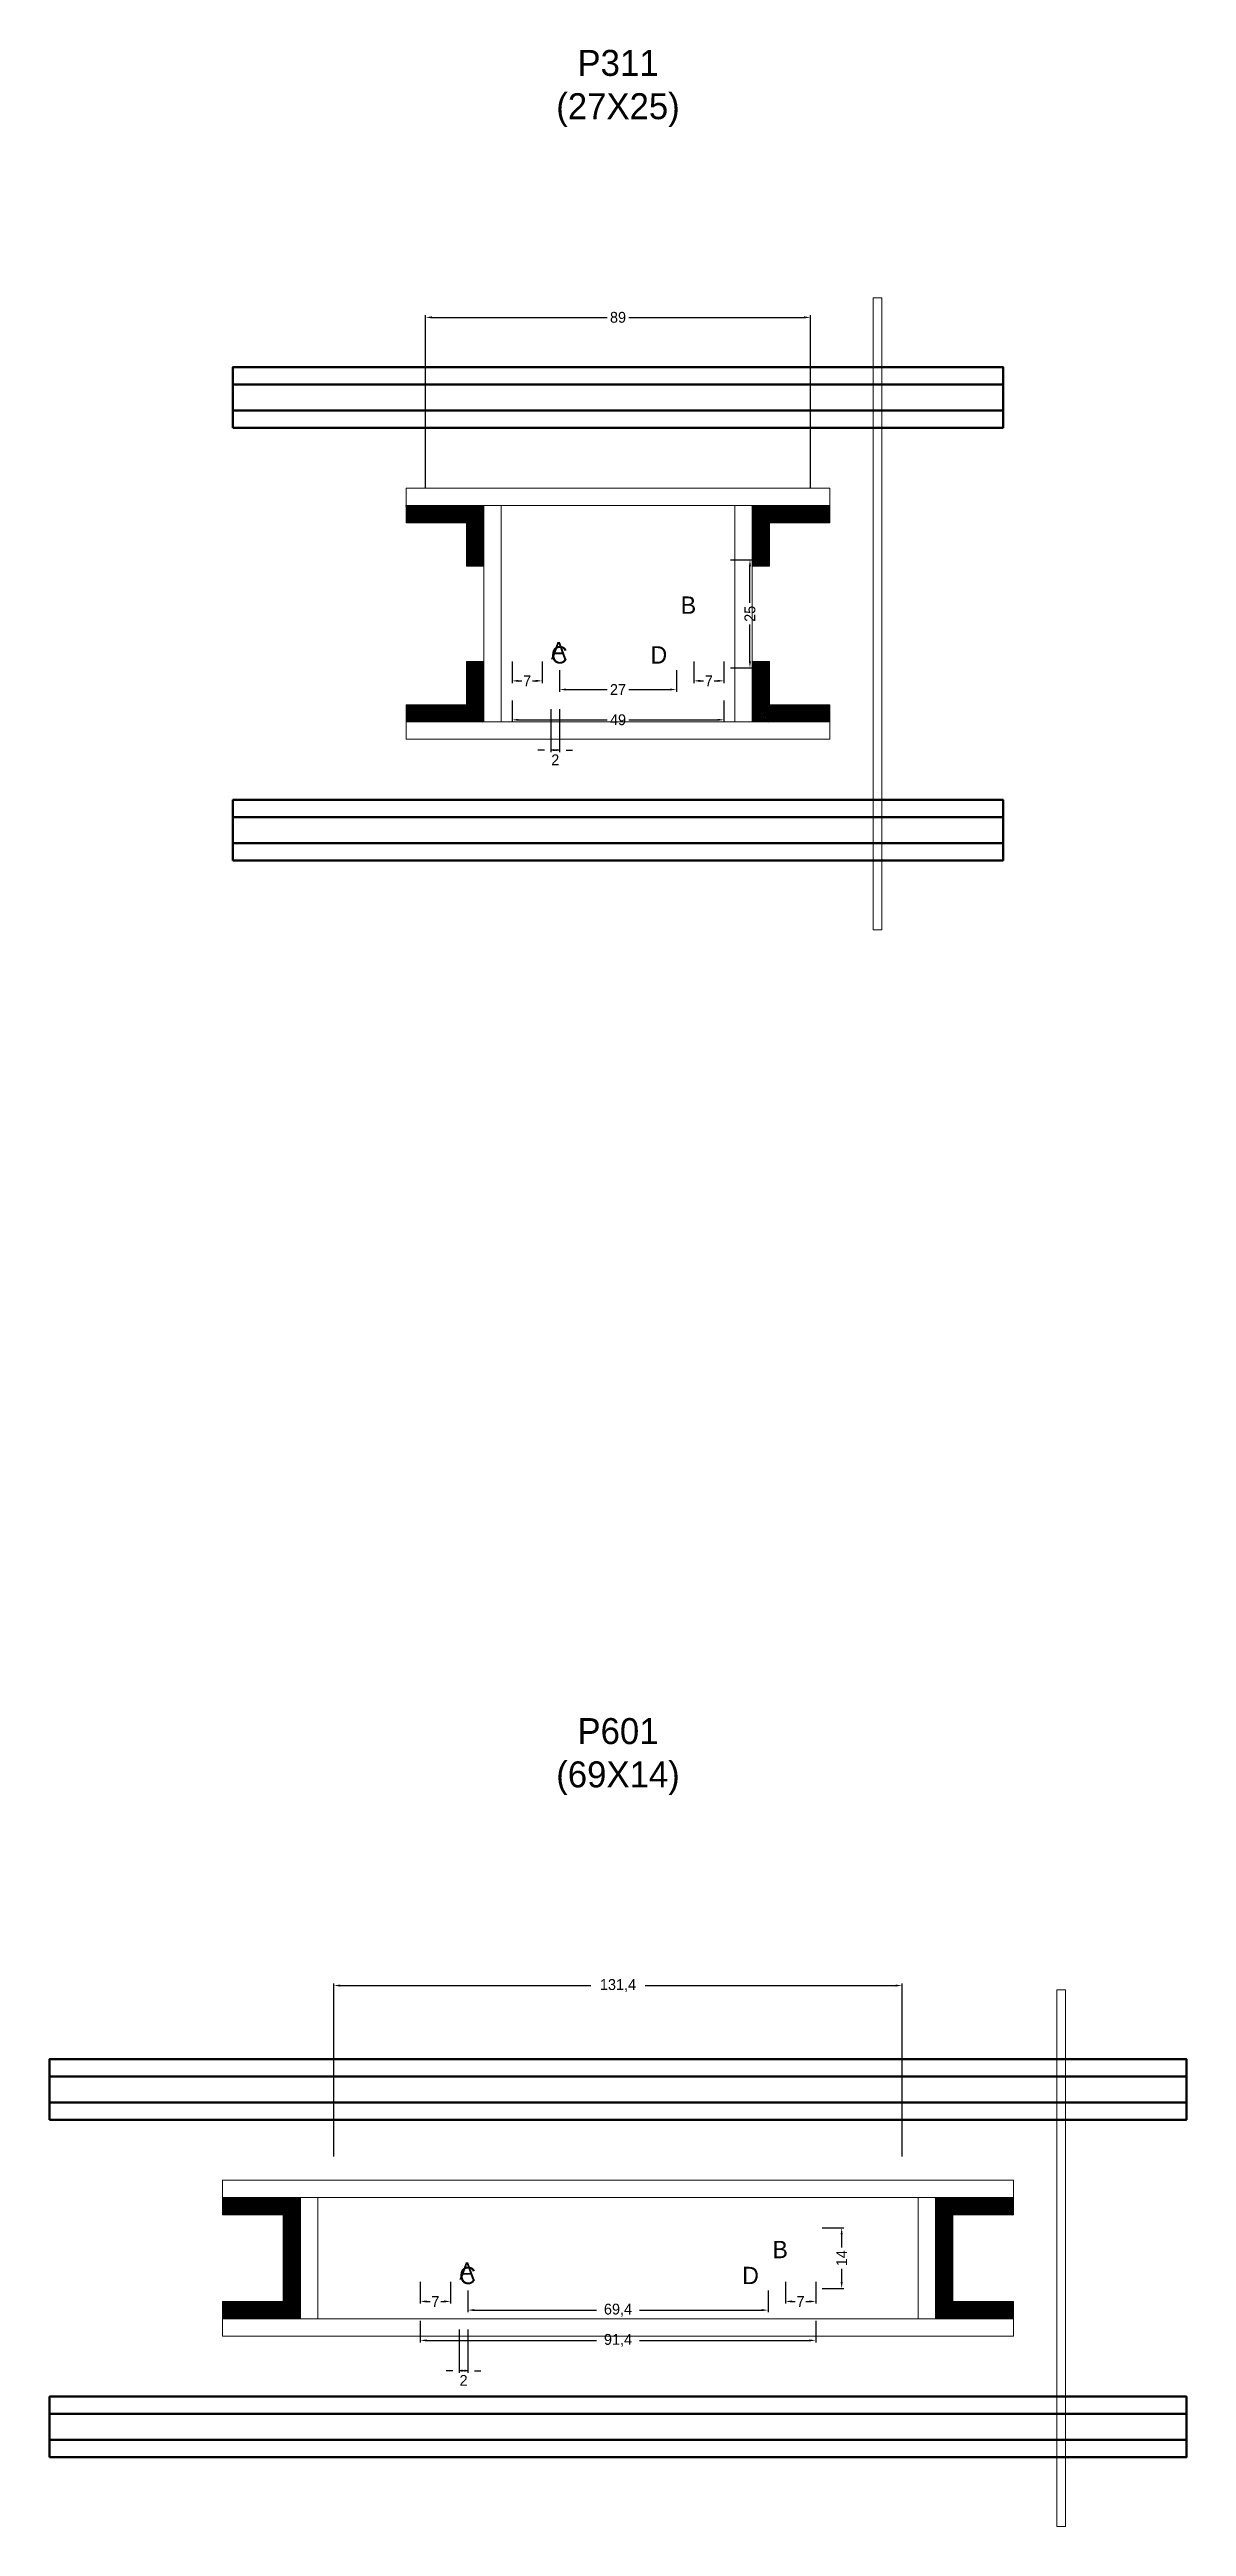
# Model space of a CAD drawing. Header units: centimetres. Extents: x -10500 to 4147, y -7606 to 295.
# Drawn here: x -131 to 131, y -5622 to -5050 of the extents above; entities that cross this region are included whole.
import ezdxf

# ---------------------------------------------------------------- set-up
doc = ezdxf.new("R2010")
doc.units = ezdxf.units.CM
for name, color, linetype in [('COTA', 241, 'Continuous'), ('GRAVATA', 224, 'Continuous'), ('Hachura', 251, 'Continuous'), ('NOMENCLATURA', 7, 'Continuous'), ('SARRAFO', 251, 'Continuous')]:
    doc.layers.add(name, color=color, linetype=linetype)
doc.dimstyles.new('cotax2', dxfattribs={"dimtxt": 2.5, "dimasz": 1.5, "dimexe": 0.5, "dimexo": 0.5, "dimgap": 0.5, "dimtad": 1, "dimcen": 2.5, "dimazin": 3, "dimtfac": 1, "dimtmove": 0, "dimatfit": 3})

msp = doc.modelspace()

# ---------------------------------------------------------------- texts
at = {"layer": 'NOMENCLATURA'}
for s, p in [('B', (14.5, -5180)), ('A', (-15.5, -5190.5)), ('C', (-15.5, -5191.5)), ('D', (7.5, -5191.5)), ('B', (35.7, -5560)), ('A', (-36.7, -5565)), ('C', (-36.7, -5566)), ('D', (28.7, -5566))]:
    msp.add_text(s, height=4, dxfattribs=at).set_placement(p)
at = {"layer": 'NOMENCLATURA', "char_height": 6, "attachment_point": 8}
for s, insert in [('P311\\P(27X25)', (0, -5067.5)), ('P601\\P(69X14)', (0, -5453))]:
    msp.add_mtext(s, dxfattribs=dict(at, insert=insert))

# ---------------------------------------------------------------- blocks, each defined once
blk = doc.blocks.new('_CLOSEDFILLED')
at = {"color": 0, "linetype": 'BYBLOCK'}
blk.add_solid([(-1, 0.16), (0, 0), (-1, -0.16)], dxfattribs=at)
blk = doc.blocks.new('*D404')
for p, q in [((-45.7, -5574.5), (-45.7, -5579.5)), ((45.7, -5574.5), (45.7, -5579.5)), ((-44.2, -5579), (-5, -5579)), ((5, -5579), (44.2, -5579))]:
    blk.add_line(p, q)
at = {"layer": 'Defpoints'}
for p in [(-45.7, -5574), (45.7, -5574), (-45.7, -5579)]:
    blk.add_point(p, dxfattribs=at)
at = {"layer": 'COTA', "xscale": 1.5, "yscale": 1.5, "rotation": 180}
blk.add_blockref('_CLOSEDFILLED', (-45.7, -5579), dxfattribs=at)
at = {"layer": 'COTA', "xscale": 1.5, "yscale": 1.5}
blk.add_blockref('_CLOSEDFILLED', (45.7, -5579), dxfattribs=at)
at = {"layer": 'COTA', "insert": (0, -5579), "char_height": 2.5, "attachment_point": 5}
blk.add_mtext('91,4', dxfattribs=at)
blk = doc.blocks.new('*D405')
for p, q in [((-34.7, -5567.5), (-34.7, -5572.5)), ((34.7, -5567.5), (34.7, -5572.5)), ((-33.2, -5572), (-5, -5572)), ((5, -5572), (33.2, -5572))]:
    blk.add_line(p, q)
at = {"layer": 'Defpoints'}
for p in [(-34.7, -5567), (34.7, -5567), (-34.7, -5572)]:
    blk.add_point(p, dxfattribs=at)
at = {"layer": 'COTA', "xscale": 1.5, "yscale": 1.5, "rotation": 180}
blk.add_blockref('_CLOSEDFILLED', (-34.7, -5572), dxfattribs=at)
at = {"layer": 'COTA', "xscale": 1.5, "yscale": 1.5}
blk.add_blockref('_CLOSEDFILLED', (34.7, -5572), dxfattribs=at)
at = {"layer": 'COTA', "insert": (0, -5572), "char_height": 2.5, "attachment_point": 5}
blk.add_mtext('69,4', dxfattribs=at)
blk = doc.blocks.new('*D406')
for p, q in [((47.2, -5553), (52.2, -5553)), ((51.7, -5557.5), (51.7, -5554.5)), ((51.7, -5565.5), (51.7, -5562.5)), ((47.2, -5567), (52.2, -5567))]:
    blk.add_line(p, q)
at = {"layer": 'Defpoints'}
for p in [(46.7, -5553), (46.7, -5567), (51.7, -5567)]:
    blk.add_point(p, dxfattribs=at)
at = {"layer": 'COTA', "xscale": 1.5, "yscale": 1.5}
for p, rotation in [((51.7, -5553), 90), ((51.7, -5567), 270)]:
    blk.add_blockref('_CLOSEDFILLED', p, dxfattribs=dict(at, rotation=rotation))
at = {"layer": 'COTA', "insert": (51.7, -5560), "char_height": 2.5, "attachment_point": 5, "rotation": 90}
blk.add_mtext('14', dxfattribs=at)
blk = doc.blocks.new('*D407')
for p, q in [((-45.7, -5565.5), (-45.7, -5570.5)), ((-38.7, -5565.5), (-38.7, -5570.5)), ((-44.2, -5570), (-43.45, -5570)), ((-40.95, -5570), (-40.2, -5570))]:
    blk.add_line(p, q)
at = {"layer": 'Defpoints'}
for p in [(-45.7, -5565), (-38.7, -5565), (-45.7, -5570)]:
    blk.add_point(p, dxfattribs=at)
at = {"layer": 'COTA', "xscale": 1.5, "yscale": 1.5, "rotation": 180}
blk.add_blockref('_CLOSEDFILLED', (-45.7, -5570), dxfattribs=at)
at = {"layer": 'COTA', "xscale": 1.5, "yscale": 1.5}
blk.add_blockref('_CLOSEDFILLED', (-38.7, -5570), dxfattribs=at)
at = {"layer": 'COTA', "insert": (-42.2, -5570), "char_height": 2.5, "attachment_point": 5}
blk.add_mtext('7', dxfattribs=at)
blk = doc.blocks.new('*D408')
for p, q in [((38.7, -5565.5), (38.7, -5570.5)), ((45.7, -5565.5), (45.7, -5570.5)), ((40.2, -5570), (40.95, -5570)), ((43.45, -5570), (44.2, -5570))]:
    blk.add_line(p, q)
at = {"layer": 'Defpoints'}
for p in [(38.7, -5565), (45.7, -5565), (38.7, -5570)]:
    blk.add_point(p, dxfattribs=at)
at = {"layer": 'COTA', "xscale": 1.5, "yscale": 1.5, "rotation": 180}
blk.add_blockref('_CLOSEDFILLED', (38.7, -5570), dxfattribs=at)
at = {"layer": 'COTA', "xscale": 1.5, "yscale": 1.5}
blk.add_blockref('_CLOSEDFILLED', (45.7, -5570), dxfattribs=at)
at = {"layer": 'COTA', "insert": (42.2, -5570), "char_height": 2.5, "attachment_point": 5}
blk.add_mtext('7', dxfattribs=at)
blk = doc.blocks.new('*D409')
for p, q in [((-65.7, -5536.5), (-65.7, -5496.5)), ((-64.2, -5497), (-6.25, -5497)), ((6.25, -5497), (64.2, -5497)), ((65.7, -5536.5), (65.7, -5496.5))]:
    blk.add_line(p, q)
at = {"layer": 'Defpoints'}
for p in [(-65.7, -5497), (-65.7, -5537), (65.7, -5537)]:
    blk.add_point(p, dxfattribs=at)
at = {"layer": 'COTA', "xscale": 1.5, "yscale": 1.5, "rotation": 180}
blk.add_blockref('_CLOSEDFILLED', (-65.7, -5497), dxfattribs=at)
at = {"layer": 'COTA', "xscale": 1.5, "yscale": 1.5}
blk.add_blockref('_CLOSEDFILLED', (65.7, -5497), dxfattribs=at)
at = {"layer": 'COTA', "insert": (0, -5497), "char_height": 2.5, "attachment_point": 5}
blk.add_mtext('131,4', dxfattribs=at)
blk = doc.blocks.new('*D378')
for p, q in [((-24.5, -5200), (-24.5, -5205)), ((24.5, -5200), (24.5, -5205)), ((-23, -5204.5), (-2.5, -5204.5)), ((2.5, -5204.5), (23, -5204.5))]:
    blk.add_line(p, q)
at = {"layer": 'Defpoints'}
for p in [(-24.5, -5199.5), (24.5, -5199.5), (-24.5, -5204.5)]:
    blk.add_point(p, dxfattribs=at)
at = {"layer": 'COTA', "xscale": 1.5, "yscale": 1.5, "rotation": 180}
blk.add_blockref('_CLOSEDFILLED', (-24.5, -5204.5), dxfattribs=at)
at = {"layer": 'COTA', "xscale": 1.5, "yscale": 1.5}
blk.add_blockref('_CLOSEDFILLED', (24.5, -5204.5), dxfattribs=at)
at = {"layer": 'COTA', "insert": (0, -5204.5), "char_height": 2.5, "attachment_point": 5}
blk.add_mtext('49', dxfattribs=at)
blk = doc.blocks.new('*D379')
for p, q in [((-13.5, -5193), (-13.5, -5198)), ((13.5, -5193), (13.5, -5198)), ((-12, -5197.5), (-2.5, -5197.5)), ((2.5, -5197.5), (12, -5197.5))]:
    blk.add_line(p, q)
at = {"layer": 'Defpoints'}
for p in [(-13.5, -5192.5), (13.5, -5192.5), (-13.5, -5197.5)]:
    blk.add_point(p, dxfattribs=at)
at = {"layer": 'COTA', "xscale": 1.5, "yscale": 1.5, "rotation": 180}
blk.add_blockref('_CLOSEDFILLED', (-13.5, -5197.5), dxfattribs=at)
at = {"layer": 'COTA', "xscale": 1.5, "yscale": 1.5}
blk.add_blockref('_CLOSEDFILLED', (13.5, -5197.5), dxfattribs=at)
at = {"layer": 'COTA', "insert": (0, -5197.5), "char_height": 2.5, "attachment_point": 5}
blk.add_mtext('27', dxfattribs=at)
blk = doc.blocks.new('*D380')
for p, q in [((26, -5167.5), (31, -5167.5)), ((30.5, -5177.5), (30.5, -5169)), ((30.5, -5191), (30.5, -5182.5)), ((26, -5192.5), (31, -5192.5))]:
    blk.add_line(p, q)
at = {"layer": 'Defpoints'}
for p in [(25.5, -5167.5), (25.5, -5192.5), (30.5, -5192.5)]:
    blk.add_point(p, dxfattribs=at)
at = {"layer": 'COTA', "xscale": 1.5, "yscale": 1.5}
for p, rotation in [((30.5, -5167.5), 90), ((30.5, -5192.5), 270)]:
    blk.add_blockref('_CLOSEDFILLED', p, dxfattribs=dict(at, rotation=rotation))
at = {"layer": 'COTA', "insert": (30.5, -5180), "char_height": 2.5, "attachment_point": 5, "rotation": 90}
blk.add_mtext('25', dxfattribs=at)
blk = doc.blocks.new('*D381')
for p, q in [((-24.5, -5191), (-24.5, -5196)), ((-17.5, -5191), (-17.5, -5196)), ((-23, -5195.5), (-22.25, -5195.5)), ((-19.75, -5195.5), (-19, -5195.5))]:
    blk.add_line(p, q)
at = {"layer": 'Defpoints'}
for p in [(-24.5, -5190.5), (-17.5, -5190.5), (-24.5, -5195.5)]:
    blk.add_point(p, dxfattribs=at)
at = {"layer": 'COTA', "xscale": 1.5, "yscale": 1.5, "rotation": 180}
blk.add_blockref('_CLOSEDFILLED', (-24.5, -5195.5), dxfattribs=at)
at = {"layer": 'COTA', "xscale": 1.5, "yscale": 1.5}
blk.add_blockref('_CLOSEDFILLED', (-17.5, -5195.5), dxfattribs=at)
at = {"layer": 'COTA', "insert": (-21, -5195.5), "char_height": 2.5, "attachment_point": 5}
blk.add_mtext('7', dxfattribs=at)
blk = doc.blocks.new('*D382')
for p, q in [((17.5, -5191), (17.5, -5196)), ((24.5, -5191), (24.5, -5196)), ((19, -5195.5), (19.75, -5195.5)), ((22.25, -5195.5), (23, -5195.5))]:
    blk.add_line(p, q)
at = {"layer": 'Defpoints'}
for p in [(17.5, -5190.5), (24.5, -5190.5), (17.5, -5195.5)]:
    blk.add_point(p, dxfattribs=at)
at = {"layer": 'COTA', "xscale": 1.5, "yscale": 1.5, "rotation": 180}
blk.add_blockref('_CLOSEDFILLED', (17.5, -5195.5), dxfattribs=at)
at = {"layer": 'COTA', "xscale": 1.5, "yscale": 1.5}
blk.add_blockref('_CLOSEDFILLED', (24.5, -5195.5), dxfattribs=at)
at = {"layer": 'COTA', "insert": (21, -5195.5), "char_height": 2.5, "attachment_point": 5}
blk.add_mtext('7', dxfattribs=at)
blk = doc.blocks.new('*D383')
for p, q in [((-44.5, -5151), (-44.5, -5111)), ((-43, -5111.5), (-2.5, -5111.5)), ((2.5, -5111.5), (43, -5111.5)), ((44.5, -5151), (44.5, -5111))]:
    blk.add_line(p, q)
at = {"layer": 'Defpoints'}
for p in [(-44.5, -5111.5), (-44.5, -5151.5), (44.5, -5151.5)]:
    blk.add_point(p, dxfattribs=at)
at = {"layer": 'COTA', "xscale": 1.5, "yscale": 1.5, "rotation": 180}
blk.add_blockref('_CLOSEDFILLED', (-44.5, -5111.5), dxfattribs=at)
at = {"layer": 'COTA', "xscale": 1.5, "yscale": 1.5}
blk.add_blockref('_CLOSEDFILLED', (44.5, -5111.5), dxfattribs=at)
at = {"layer": 'COTA', "insert": (0, -5111.5), "char_height": 2.5, "attachment_point": 5}
blk.add_mtext('89', dxfattribs=at)

# ---------------------------------------------------------------- dimensions: what is measured, and where the dimension line sits
at = {"layer": 'COTA'}
for base, p1, p2, picture, middle in [((-44.5, -5111.5), (-44.5, -5151.5), (44.5, -5151.5), '*D383', (0, -5111.5)), ((-24.5, -5195.5), (-24.5, -5190.5), (-17.5, -5190.5), '*D381', (-21, -5195.5)), ((17.5, -5195.5), (17.5, -5190.5), (24.5, -5190.5), '*D382', (21, -5195.5)), ((-13.5, -5197.5), (-13.5, -5192.5), (13.5, -5192.5), '*D379', (0, -5197.5)), ((-24.5, -5204.5), (-24.5, -5199.5), (24.5, -5199.5), '*D378', (0, -5204.5)), ((-65.7, -5497), (-65.7, -5537), (65.7, -5537), '*D409', (0, -5497)), ((-45.7, -5570), (-45.7, -5565), (-38.7, -5565), '*D407', (-42.2, -5570)), ((-34.7, -5572), (-34.7, -5567), (34.7, -5567), '*D405', (0, -5572)), ((38.7, -5570), (38.7, -5565), (45.7, -5565), '*D408', (42.2, -5570)), ((-45.7, -5579), (-45.7, -5574), (45.7, -5574), '*D404', (0, -5579))]:
    dim = msp.add_linear_dim(base=base, p1=p1, p2=p2, dimstyle='cotax2', dxfattribs=at)
    dim.commit()
    dim.dimension.update_dxf_attribs({"geometry": picture, "text_midpoint": middle})
for base, p1, p2, picture, middle in [((30.5, -5192.5), (25.5, -5192.5), (25.5, -5167.5), '*D380', (30.5, -5180)), ((51.7, -5567), (46.7, -5567), (46.7, -5553), '*D406', (51.7, -5560))]:
    dim = msp.add_linear_dim(base=base, p1=p1, p2=p2, angle=90, dimstyle='cotax2', dxfattribs=at)
    dim.commit()
    dim.dimension.update_dxf_attribs({"geometry": picture, "text_midpoint": middle})
for base, p1, p2 in [((-13.5, -5211.5), (-13.5, -5201.5), (-15.5, -5201.5)), ((-34.7, -5586), (-34.7, -5576), (-36.7, -5576))]:
    msp.add_linear_dim(base=base, p1=p1, p2=p2, dimstyle='cotax2', dxfattribs=at).render()

# ---------------------------------------------------------------- hatches: boundary and pattern name
at = {"layer": 'SARRAFO'}
h = msp.add_hatch(dxfattribs=at)
h.set_pattern_fill('SOLID', scale=2)
h.paths.add_polyline_path([(-49, -5159), (-35, -5159), (-35, -5155), (-49, -5155)])
h = msp.add_hatch(dxfattribs=at)
h.set_pattern_fill('SOLID', scale=2)
h.paths.add_polyline_path([(-35, -5169), (-31, -5169), (-31, -5155), (-35, -5155)])
h = msp.add_hatch(dxfattribs=at)
h.set_pattern_fill('SOLID', scale=2)
h.paths.add_polyline_path([(31, -5169), (35, -5169), (35, -5155), (31, -5155)])
h = msp.add_hatch(dxfattribs=at)
h.set_pattern_fill('SOLID', scale=2)
h.paths.add_polyline_path([(35, -5159), (49, -5159), (49, -5155), (35, -5155)])
h = msp.add_hatch(dxfattribs=at)
h.set_pattern_fill('SOLID', scale=2)
h.paths.add_polyline_path([(-35, -5205), (-31, -5205), (-31, -5191), (-35, -5191)])
h = msp.add_hatch(dxfattribs=at)
h.set_pattern_fill('SOLID', scale=2)
h.paths.add_polyline_path([(31, -5205), (35, -5205), (35, -5191), (31, -5191)])
h = msp.add_hatch(dxfattribs=at)
h.set_pattern_fill('SOLID', scale=2)
h.paths.add_polyline_path([(-49, -5205), (-35, -5205), (-35, -5201), (-49, -5201)])
h = msp.add_hatch(dxfattribs=at)
h.set_pattern_fill('SOLID', scale=2)
h.paths.add_polyline_path([(35, -5205), (49, -5205), (49, -5201), (35, -5201)])
h = msp.add_hatch(dxfattribs=at)
h.set_pattern_fill('SOLID', scale=2)
h.paths.add_polyline_path([(-91.4, -5550), (-77.4, -5550), (-77.4, -5546), (-91.4, -5546)])
h = msp.add_hatch(dxfattribs=at)
h.set_pattern_fill('SOLID', scale=2)
h.paths.add_polyline_path([(-77.4, -5560), (-73.4, -5560), (-73.4, -5546), (-77.4, -5546)])
h = msp.add_hatch(dxfattribs=at)
h.set_pattern_fill('SOLID', scale=2)
h.paths.add_polyline_path([(73.4, -5560), (77.4, -5560), (77.4, -5546), (73.4, -5546)])
h = msp.add_hatch(dxfattribs=at)
h.set_pattern_fill('SOLID', scale=2)
h.paths.add_polyline_path([(77.4, -5550), (91.4, -5550), (91.4, -5546), (77.4, -5546)])
h = msp.add_hatch(dxfattribs=at)
h.set_pattern_fill('SOLID', scale=2)
h.paths.add_polyline_path([(-77.4, -5574), (-73.4, -5574), (-73.4, -5560), (-77.4, -5560)])
h = msp.add_hatch(dxfattribs=at)
h.set_pattern_fill('SOLID', scale=2)
h.paths.add_polyline_path([(73.4, -5574), (77.4, -5574), (77.4, -5560), (73.4, -5560)])
h = msp.add_hatch(dxfattribs=at)
h.set_pattern_fill('SOLID', scale=2)
h.paths.add_polyline_path([(-91.4, -5574), (-77.4, -5574), (-77.4, -5570), (-91.4, -5570)])
h = msp.add_hatch(dxfattribs=at)
h.set_pattern_fill('SOLID', scale=2)
h.paths.add_polyline_path([(77.4, -5574), (91.4, -5574), (91.4, -5570), (77.4, -5570)])

# ---------------------------------------------------------------- linework, layer by layer
at = {"layer": 'GRAVATA', "lineweight": 50}
for points in [[(-89, -5137), (89, -5137), (89, -5123), (-89, -5123)], [(-89, -5133), (89, -5133), (89, -5127), (-89, -5127)], [(-89, -5237), (89, -5237), (89, -5223), (-89, -5223)], [(-89, -5233), (89, -5233), (89, -5227), (-89, -5227)], [(-131.4, -5528), (131.4, -5528), (131.4, -5514), (-131.4, -5514)], [(-131.4, -5524), (131.4, -5524), (131.4, -5518), (-131.4, -5518)], [(-131.4, -5606), (131.4, -5606), (131.4, -5592), (-131.4, -5592)], [(-131.4, -5602), (131.4, -5602), (131.4, -5596), (-131.4, -5596)]]:
    msp.add_lwpolyline(points, close=True, dxfattribs=at)
at = {"layer": 'Hachura', "lineweight": 13}
for points in [[(59, -5253), (61, -5253), (61, -5107), (59, -5107)], [(101.4, -5622), (103.4, -5622), (103.4, -5498), (101.4, -5498)]]:
    msp.add_lwpolyline(points, close=True, dxfattribs=at)
at = {"layer": 'Hachura', "lineweight": 18}
for points in [[(-49, -5155), (49, -5155), (49, -5151), (-49, -5151)], [(-31, -5205), (-27, -5205), (-27, -5155), (-31, -5155)], [(27, -5205), (31, -5205), (31, -5155), (27, -5155)], [(-49, -5209), (49, -5209), (49, -5205), (-49, -5205)], [(-91.4, -5546), (91.4, -5546), (91.4, -5542), (-91.4, -5542)], [(-73.4, -5574), (-69.4, -5574), (-69.4, -5546), (-73.4, -5546)], [(69.4, -5574), (73.4, -5574), (73.4, -5546), (69.4, -5546)], [(-91.4, -5578), (91.4, -5578), (91.4, -5574), (-91.4, -5574)]]:
    msp.add_lwpolyline(points, close=True, dxfattribs=at)
at = {"layer": 'SARRAFO', "lineweight": 13}
for points in [[(-49, -5159), (-35, -5159), (-35, -5155), (-49, -5155)], [(-35, -5169), (-31, -5169), (-31, -5155), (-35, -5155)], [(31, -5169), (35, -5169), (35, -5155), (31, -5155)], [(35, -5159), (49, -5159), (49, -5155), (35, -5155)], [(-35, -5205), (-31, -5205), (-31, -5191), (-35, -5191)], [(31, -5205), (35, -5205), (35, -5191), (31, -5191)], [(-49, -5205), (-35, -5205), (-35, -5201), (-49, -5201)], [(35, -5205), (49, -5205), (49, -5201), (35, -5201)], [(-91.4, -5550), (-77.4, -5550), (-77.4, -5546), (-91.4, -5546)], [(-77.4, -5560), (-73.4, -5560), (-73.4, -5546), (-77.4, -5546)], [(73.4, -5560), (77.4, -5560), (77.4, -5546), (73.4, -5546)], [(77.4, -5550), (91.4, -5550), (91.4, -5546), (77.4, -5546)], [(-77.4, -5574), (-73.4, -5574), (-73.4, -5560), (-77.4, -5560)], [(73.4, -5574), (77.4, -5574), (77.4, -5560), (73.4, -5560)], [(-91.4, -5574), (-77.4, -5574), (-77.4, -5570), (-91.4, -5570)], [(77.4, -5574), (91.4, -5574), (91.4, -5570), (77.4, -5570)]]:
    msp.add_lwpolyline(points, close=True, dxfattribs=at)

msp.set_redraw_order([(e.dxf.handle, doc.entitydb.next_handle()) for e in msp.query("TEXT MTEXT ATTDEF DIMENSION ARC_DIMENSION")])  # texts and dimensions are drawn at this point

doc.saveas('drawing.dxf')
